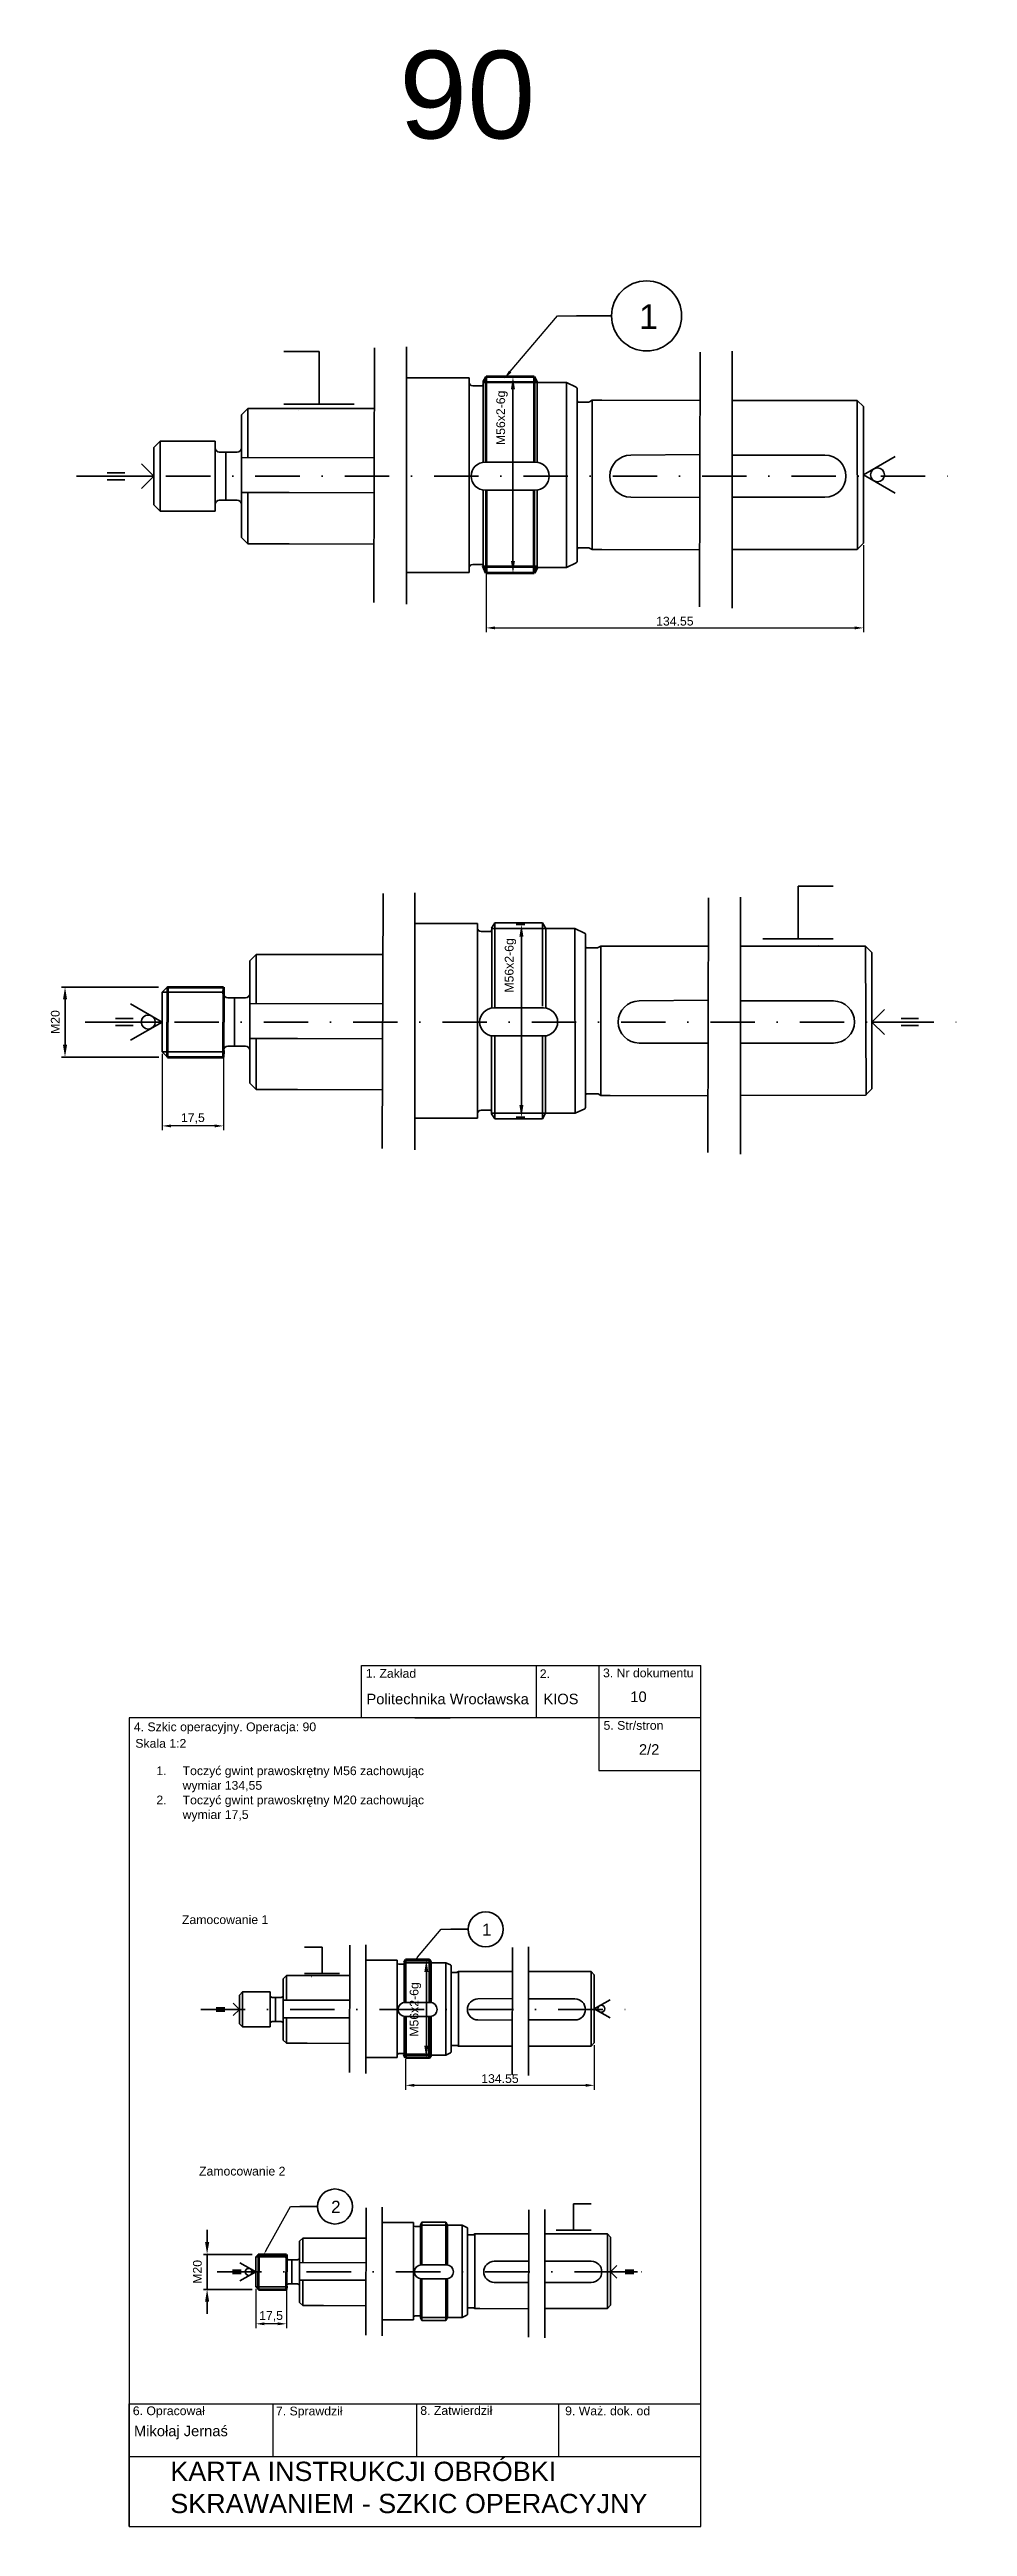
# Model space of a CAD drawing. Header units: millimetres. Extents: x 1335 to 6286, y 608 to 2939.
# Drawn here: x 5280 to 5542, y 1835 to 2542 of the extents above; entities that cross this region are included whole.
import ezdxf
from ezdxf import colors
from ezdxf.entities.mleader import LeaderData, LeaderLine
from ezdxf.math import Vec2, Vec3

# ---------------------------------------------------------------- set-up
doc = ezdxf.new("R2010")
doc.units = ezdxf.units.MM
doc.linetypes.add('CENTER', pattern=[50.8, 31.75, -6.35, 6.35, -6.35])
doc.linetypes.add('DASHDOT', pattern=[25.4, 12.7, -6.35, 0, -6.35])
for name, color, linetype, lineweight in [('01.1 CIĄG. Z PRZERWANIEM', 255, 'Amzigzag', 35), ('01.1 CIĄGŁA CIENKA', 255, 'Continuous', 35), ('01.2 CIĄGŁA GRUBA', 7, 'Continuous', 70), ('04.1 DŁ. K+K CIENKA', 255, 'DASHDOT', 35), ('odkuwka', 1, 'CENTER', 35)]:
    doc.layers.add(name, color=color, linetype=linetype, lineweight=lineweight)
doc.layers.add('Default', color=7, linetype='Continuous')
doc.styles.get("Standard").update_dxf_attribs({"font": 'arial.ttf'})
doc.linetypes.add('Amzigzag', pattern='A,0.0001,[136,genltshp.shx,S=0.04,R=0,X=0,Y=0],-11', length=11.0001)
doc.dimstyles.new('AM_ISO$0', dxfattribs={"dimscale": 100, "dimtxt": 3.5, "dimasz": 3.5, "dimexe": 1, "dimexo": 1, "dimgap": 1.5, "dimtad": 1, "dimdsep": 46, "dimtxsty": 'Standard', "dimcen": 0, "dimclrd": 256, "dimclre": 256, "dimclrt": 2, "dimadec": 0, "dimazin": 2, "dimtp": 0.1, "dimtm": 0.1, "dimtfac": 0.71, "dimtmove": 0, "dimatfit": 3, "dimfxl": 1, "dimlwd": -1, "dimlwe": -1, "dimarcsym": 1})
doc.dimstyles.new('ISO-25$0', dxfattribs={"dimtxt": 2.5, "dimasz": 2.5, "dimexe": 1.25, "dimexo": 0.625, "dimtad": 1, "dimtxsty": 'Standard', "dimcen": 2.5, "dimadec": 0, "dimazin": 0, "dimtfac": 1, "dimtmove": 0, "dimatfit": 3, "dimfxl": 1, "dimarcsym": 0})

msp = doc.modelspace()

# ---------------------------------------------------------------- texts
at = {"layer": '01.1 CIĄGŁA CIENKA', "attachment_point": 1}
for s, width, gutter_width, insert, char_height in [('1', 6.92921, 1, (5448.427, 2469.549), 7), ('Zamocowanie 1', 29.12273, 12.5, (5317.991, 2009.703), 2.5), ('1', 3.46461, 0.5, (5403.622, 2007.343), 3.5), ('Zamocowanie 2', 29.12273, 12.5, (5322.87, 1937.923), 2.5), ('2', 3.46461, 0.5, (5360.55, 1928.22), 3.5)]:
    msp.add_mtext_dynamic_manual_height_columns(s, width=width, gutter_width=gutter_width, heights=[0], dxfattribs=dict(at, insert=insert, char_height=char_height))
at = {"layer": 'Default', "attachment_point": 1}
for s, width, heights, insert, char_height in [('1. Zakład', 23.43622, [6.501], (5370.468, 2080.01), 2.5), ('2.', 23.43622, [6.501], (5420.123, 2079.91), 2.5), ('3. Nr dokumentu', 31.85449, [7.043], (5438.169, 2080.144), 2.5), ('Politechnika Wrocławska', 51.87466, [5.184], (5370.652, 2072.947), 3), ('KIOS', 51.87466, [5.184], (5421.159, 2072.954), 3), ('10', 51.87466, [5.184], (5445.974, 2073.597), 3), ('4. Szkic operacyjny. Operacja: 90', 73.32689, [7.043], (5304.265, 2064.751), 2.5), ('5. Str/stron', 31.85449, [7.043], (5438.324, 2065.16), 2.5), ('Skala 1:2 ', 31.85449, [7.043], (5304.677, 2060.037), 2.5), ('     2/2', 51.87466, [5.184], (5442.603, 2058.546), 3), ('\\A1;\\pi-7.5,l10,t10;1.^IToczyć gwint prawoskrętny M56 zachowując wymiar 134,55\\P2.^IToczyć gwint prawoskrętny M20 zachowując wymiar 17,5', 87.54781, [48.361], (5308.177, 2052.215), 2.5), ('6. Opracował', 23.43622, [6.501], (5303.958, 1869.515), 2.5), ('7. Sprawdził', 23.43622, [6.501], (5344.81, 1869.444), 2.5), ('8. Zatwierdził', 23.43622, [6.501], (5386.01, 1869.594), 2.5), ('9. Waż. dok. od', 26.11798, [4.671], (5427.356, 1869.485), 2.5), ('Mikołaj Jernaś', 51.87466, [5.184], (5304.294, 1864.01), 3), ('KARTA INSTRUKCJI OBRÓBKI SKRAWANIEM - SZKIC OPERACYJNY', 163.18648, [0], (5314.666, 1853.722), 5.5)]:
    msp.add_mtext_dynamic_manual_height_columns(s, width=width, gutter_width=12.5, heights=heights, dxfattribs=dict(at, insert=insert, char_height=char_height))
at = {"layer": 'odkuwka', "insert": (5379.982, 2541.93), "char_height": 25, "attachment_point": 1}
msp.add_mtext_dynamic_manual_height_columns('90', width=57.69407, gutter_width=1, heights=[0], dxfattribs=at)

# ---------------------------------------------------------------- blocks, each defined once
blk = doc.blocks.new('*D184')
at = {"layer": '01.1 CIĄGŁA CIENKA', "linetype": 'ByBlock', "transparency": 16777216}
for p, q in [((5410.94, 2448.83), (5413.46, 2448.83)), ((5412.46, 2445.33), (5412.46, 2396.33)), ((5410.94, 2392.83), (5413.46, 2392.83))]:
    blk.add_line(p, q, dxfattribs=at)
at = {"layer": '01.1 CIĄGŁA CIENKA', "transparency": 16777216}
for points in [[(5411.88, 2445.33), (5413.04, 2445.33), (5412.46, 2448.83)], [(5411.88, 2396.33), (5413.04, 2396.33), (5412.46, 2392.83)]]:
    blk.add_solid(points, dxfattribs=at)
at = {"layer": 'Defpoints', "color": 0, "transparency": 16777216}
for p in [(5409.94, 2448.83), (5409.94, 2392.83), (5412.46, 2392.83)]:
    blk.add_point(p, dxfattribs=at)
at = {"layer": '01.1 CIĄGŁA CIENKA', "color": 2, "transparency": 16777216, "insert": (5409.34, 2437.17), "char_height": 2.5, "attachment_point": 5, "rotation": 90}
blk.add_mtext('M56x2-6g', dxfattribs=at)
blk = doc.blocks.new('*D185')
at = {"layer": '01.1 CIĄGŁA CIENKA', "linetype": 'ByBlock', "transparency": 16777216}
for p, q in [((5311.34, 2274.66), (5283.61, 2274.66)), ((5284.61, 2258.2), (5284.61, 2271.16)), ((5311.36, 2254.7), (5283.61, 2254.7))]:
    blk.add_line(p, q, dxfattribs=at)
at = {"layer": '01.1 CIĄGŁA CIENKA', "transparency": 16777216}
for points in [[(5284.03, 2271.16), (5285.2, 2271.16), (5284.61, 2274.66)], [(5284.03, 2258.2), (5285.2, 2258.2), (5284.61, 2254.7)]]:
    blk.add_solid(points, dxfattribs=at)
at = {"layer": 'Defpoints', "color": 0, "transparency": 16777216}
for p in [(5284.61, 2274.66), (5312.34, 2274.66), (5312.36, 2254.7)]:
    blk.add_point(p, dxfattribs=at)
at = {"layer": '01.1 CIĄGŁA CIENKA', "color": 2, "transparency": 16777216, "insert": (5281.84, 2264.68), "char_height": 2.5, "attachment_point": 5, "rotation": 90}
blk.add_mtext('M20', dxfattribs=at)
blk = doc.blocks.new('*D186')
at = {"layer": '01.1 CIĄGŁA CIENKA', "linetype": 'ByBlock', "transparency": 16777216}
for p, q in [((5413.35, 2292.52), (5415.87, 2292.52)), ((5414.87, 2289.02), (5414.87, 2241.02)), ((5413.35, 2237.52), (5415.87, 2237.52))]:
    blk.add_line(p, q, dxfattribs=at)
at = {"layer": '01.1 CIĄGŁA CIENKA', "transparency": 16777216}
for points in [[(5414.29, 2289.02), (5415.46, 2289.02), (5414.87, 2292.52)], [(5414.29, 2241.02), (5415.46, 2241.02), (5414.87, 2237.52)]]:
    blk.add_solid(points, dxfattribs=at)
at = {"layer": 'Defpoints', "color": 0, "transparency": 16777216}
for p in [(5412.35, 2292.52), (5412.35, 2237.52), (5414.87, 2237.52)]:
    blk.add_point(p, dxfattribs=at)
at = {"layer": '01.1 CIĄGŁA CIENKA', "color": 2, "transparency": 16777216, "insert": (5411.75, 2280.86), "char_height": 2.5, "attachment_point": 5, "rotation": 90}
blk.add_mtext('M56x2-6g', dxfattribs=at)
blk = doc.blocks.new('*D187')
at = {"layer": '01.1 CIĄGŁA CIENKA', "color": 0, "lineweight": -2, "transparency": 16777216}
for p, q in [((5312.36, 2255.58), (5312.36, 2233.79)), ((5329.86, 2255.47), (5329.86, 2233.79)), ((5327.36, 2235.04), (5314.86, 2235.04))]:
    blk.add_line(p, q, dxfattribs=at)
at = {"layer": '01.1 CIĄGŁA CIENKA', "color": 0, "transparency": 16777216}
for points in [[(5314.86, 2235.45), (5314.86, 2234.62), (5312.36, 2235.04)], [(5327.36, 2235.45), (5327.36, 2234.62), (5329.86, 2235.04)]]:
    blk.add_solid(points, dxfattribs=at)
at = {"layer": 'Defpoints', "color": 0, "transparency": 16777216}
for p in [(5312.36, 2256.2), (5329.86, 2256.09), (5312.36, 2235.04)]:
    blk.add_point(p, dxfattribs=at)
at = {"layer": '01.1 CIĄGŁA CIENKA', "color": 0, "transparency": 16777216, "insert": (5321.11, 2237.17), "char_height": 2.5, "attachment_point": 5}
blk.add_mtext('17,5', dxfattribs=at)
blk = doc.blocks.new('*D188')
at = {"layer": '01.1 CIĄGŁA CIENKA', "color": 0, "lineweight": -2, "transparency": 16777216}
for p, q in [((5512.51, 2400.79), (5512.51, 2375.95)), ((5404.83, 2392.71), (5404.83, 2375.95)), ((5407.33, 2377.2), (5510.01, 2377.2))]:
    blk.add_line(p, q, dxfattribs=at)
at = {"layer": '01.1 CIĄGŁA CIENKA', "color": 0, "transparency": 16777216}
for points in [[(5407.33, 2377.62), (5407.33, 2376.79), (5404.83, 2377.2)], [(5510.01, 2377.62), (5510.01, 2376.79), (5512.51, 2377.2)]]:
    blk.add_solid(points, dxfattribs=at)
at = {"layer": 'Defpoints', "color": 0, "transparency": 16777216}
for p in [(5512.51, 2401.42), (5404.83, 2393.33), (5512.51, 2377.2)]:
    blk.add_point(p, dxfattribs=at)
at = {"layer": '01.1 CIĄGŁA CIENKA', "color": 0, "transparency": 16777216, "insert": (5458.67, 2379.11), "char_height": 2.5, "attachment_point": 5}
blk.add_mtext('134.55', dxfattribs=at)
blk = doc.blocks.new('*D335')
at = {"layer": '01.1 CIĄGŁA CIENKA', "linetype": 'ByBlock', "transparency": 16777216}
for p, q in [((5385.38, 1996.98), (5388.74, 1996.98)), ((5387.74, 1993.48), (5387.74, 1972.48)), ((5385.38, 1968.98), (5388.74, 1968.98))]:
    blk.add_line(p, q, dxfattribs=at)
at = {"layer": '01.1 CIĄGŁA CIENKA', "transparency": 16777216}
for points in [[(5387.16, 1993.48), (5388.32, 1993.48), (5387.74, 1996.98)], [(5387.16, 1972.48), (5388.32, 1972.48), (5387.74, 1968.98)]]:
    blk.add_solid(points, dxfattribs=at)
at = {"layer": 'Defpoints', "color": 0, "transparency": 16777216}
for p in [(5384.38, 1996.98), (5384.38, 1968.98), (5387.74, 1968.98)]:
    blk.add_point(p, dxfattribs=at)
at = {"layer": '01.1 CIĄGŁA CIENKA', "color": 2, "transparency": 16777216, "insert": (5384.62, 1982.83), "char_height": 2.5, "attachment_point": 5, "rotation": 90}
blk.add_mtext('M56x2-6g', dxfattribs=at)
blk = doc.blocks.new('*D336')
at = {"layer": '01.1 CIĄGŁA CIENKA', "color": 0, "lineweight": -2, "transparency": 16777216}
for p, q in [((5381.83, 1968.61), (5381.83, 1959.92)), ((5435.67, 1972.65), (5435.67, 1959.92)), ((5384.33, 1961.17), (5433.17, 1961.17))]:
    blk.add_line(p, q, dxfattribs=at)
at = {"layer": '01.1 CIĄGŁA CIENKA', "color": 0, "transparency": 16777216}
for points in [[(5384.33, 1961.59), (5384.33, 1960.75), (5381.83, 1961.17)], [(5433.17, 1961.59), (5433.17, 1960.75), (5435.67, 1961.17)]]:
    blk.add_solid(points, dxfattribs=at)
at = {"layer": 'Defpoints', "color": 0, "transparency": 16777216}
for p in [(5435.67, 1973.28), (5381.83, 1969.23), (5435.67, 1961.17)]:
    blk.add_point(p, dxfattribs=at)
at = {"layer": '01.1 CIĄGŁA CIENKA', "color": 0, "transparency": 16777216, "insert": (5408.75, 1963.07), "char_height": 2.5, "attachment_point": 5}
blk.add_mtext('134.55', dxfattribs=at)
blk = doc.blocks.new('*D337')
at = {"layer": '01.1 CIĄGŁA CIENKA', "linetype": 'ByBlock', "transparency": 16777216}
for p, q in [((5325.17, 1916.41), (5325.17, 1919.91)), ((5338.04, 1912.91), (5324.17, 1912.91)), ((5325.17, 1902.92), (5325.17, 1912.91)), ((5338.04, 1902.92), (5324.17, 1902.92)), ((5325.17, 1899.42), (5325.17, 1895.92))]:
    blk.add_line(p, q, dxfattribs=at)
at = {"layer": '01.1 CIĄGŁA CIENKA', "transparency": 16777216}
for points in [[(5324.59, 1916.41), (5325.76, 1916.41), (5325.17, 1912.91)], [(5324.59, 1899.42), (5325.76, 1899.42), (5325.17, 1902.92)]]:
    blk.add_solid(points, dxfattribs=at)
at = {"layer": 'Defpoints', "color": 0, "transparency": 16777216}
for p in [(5325.17, 1912.91), (5339.04, 1912.91), (5339.04, 1902.92)]:
    blk.add_point(p, dxfattribs=at)
at = {"layer": '01.1 CIĄGŁA CIENKA', "color": 2, "transparency": 16777216, "insert": (5322.4, 1907.92), "char_height": 2.5, "attachment_point": 5, "rotation": 90}
blk.add_mtext('M20', dxfattribs=at)
blk = doc.blocks.new('*D338')
at = {"layer": '01.1 CIĄGŁA CIENKA', "color": 0, "lineweight": -2, "transparency": 16777216}
for p, q in [((5339.04, 1903.05), (5339.04, 1891.84)), ((5347.8, 1903), (5347.8, 1891.84)), ((5345.3, 1893.09), (5341.54, 1893.09))]:
    blk.add_line(p, q, dxfattribs=at)
at = {"layer": '01.1 CIĄGŁA CIENKA', "color": 0, "transparency": 16777216}
for points in [[(5341.54, 1893.51), (5341.54, 1892.68), (5339.04, 1893.09)], [(5345.3, 1893.51), (5345.3, 1892.68), (5347.8, 1893.09)]]:
    blk.add_solid(points, dxfattribs=at)
at = {"layer": 'Defpoints', "color": 0, "transparency": 16777216}
for p in [(5339.04, 1903.67), (5347.8, 1903.62), (5339.04, 1893.09)]:
    blk.add_point(p, dxfattribs=at)
at = {"layer": '01.1 CIĄGŁA CIENKA', "color": 0, "transparency": 16777216, "insert": (5343.42, 1895.22), "char_height": 2.5, "attachment_point": 5}
blk.add_mtext('17,5', dxfattribs=at)

# ---------------------------------------------------------------- dimensions: what is measured, and where the dimension line sits
at = {"layer": '01.1 CIĄGŁA CIENKA'}
for base, p1, p2, text, picture, middle in [((5412.461, 2392.83), (5409.941, 2448.83), (5409.941, 2392.83), 'M56x2-6g', '*D184', (5412.461, 2437.168)), ((5414.874, 2237.518), (5412.354, 2292.518), (5412.354, 2237.518), 'M56x2-6g', '*D186', (5414.874, 2280.856)), ((5284.613, 2274.665), (5312.358, 2254.702), (5312.343, 2274.665), 'M20', '*D185', (5284.613, 2264.683)), ((5387.74, 1968.984), (5384.379, 1996.984), (5384.379, 1968.984), 'M56x2-6g', '*D335', (5387.74, 1982.826)), ((5325.172, 1912.907), (5339.044, 1902.925), (5339.037, 1912.907), 'M20', '*D337', (5325.172, 1907.916))]:
    dim = msp.add_linear_dim(base=base, p1=p1, p2=p2, angle=90, text=text, dimstyle='AM_ISO$0', override={"dimscale": 1, "dimtxt": 2.5, "dimtdec": 3}, dxfattribs=at)
    dim.commit()
    dim.dimension.update_dxf_attribs({"geometry": picture, "text_midpoint": middle, "dimtype": 160})
for base, p1, p2, picture, middle in [((5512.513, 2377.205), (5404.833, 2393.33), (5512.513, 2401.416), '*D188', (5458.673, 2379.107)), ((5435.665, 1961.171), (5381.825, 1969.234), (5435.665, 1973.277), '*D336', (5408.745, 1963.073))]:
    dim = msp.add_linear_dim(base=base, p1=p1, p2=p2, text='134.55', dimstyle='ISO-25$0', dxfattribs=at)
    dim.commit()
    dim.dimension.update_dxf_attribs({"geometry": picture, "text_midpoint": middle})
dim = msp.add_linear_dim(base=(5312.358, 2235.038), p1=(5329.862, 2256.094), p2=(5312.358, 2256.202), dimstyle='ISO-25$0', dxfattribs=at)
dim.commit()
dim.dimension.update_dxf_attribs({"geometry": '*D187', "text_midpoint": (5321.11, 2235.038), "dimtype": 160})
dim = msp.add_linear_dim(base=(5339.044, 1893.093), p1=(5347.796, 1903.621), p2=(5339.044, 1903.675), text='17,5', dimstyle='ISO-25$0', dxfattribs=at)
dim.commit()
dim.dimension.update_dxf_attribs({"geometry": '*D338', "text_midpoint": (5343.42, 1893.093), "dimtype": 160})

# ---------------------------------------------------------------- linework, layer by layer
at = {"layer": '01.1 CIĄG. Z PRZERWANIEM'}
for p, q in [((5372.745, 2384.45), (5372.962, 2457.153)), ((5382.075, 2457.42), (5382.075, 2384.025)), ((5465.677, 2383.218), (5465.895, 2455.921)), ((5475.007, 2456.188), (5475.007, 2382.793)), ((5375.158, 2228.639), (5375.375, 2301.341)), ((5384.488, 2301.608), (5384.488, 2228.213)), ((5468.09, 2227.407), (5468.308, 2300.109)), ((5477.421, 2300.376), (5477.421, 2226.981)), ((5365.781, 1964.794), (5365.89, 2001.145)), ((5370.446, 2001.279), (5370.446, 1964.581)), ((5412.247, 1964.178), (5412.356, 2000.529)), ((5416.913, 2000.663), (5416.913, 1963.965)), ((5370.444, 1889.893), (5370.553, 1926.244)), ((5375.11, 1926.378), (5375.11, 1889.681)), ((5416.911, 1889.277), (5417.019, 1925.628)), ((5421.576, 1925.762), (5421.576, 1889.065))]:
    msp.add_line(p, q, dxfattribs=at)
at = {"layer": '01.1 CIĄGŁA CIENKA'}
for p, q in [((5430.604, 2466.263), (5440.604, 2466.263)), ((5357.112, 2456.103), (5347.112, 2456.103)), ((5357.112, 2441.103), (5357.112, 2456.103)), ((5399.967, 2448.63), (5382.075, 2448.63)), ((5399.967, 2448.63), (5399.967, 2393.03)), ((5403.967, 2447.33), (5403.976, 2424.482)), ((5427.739, 2447.227), (5419.403, 2447.227)), ((5419.403, 2447.227), (5419.403, 2424.478)), ((5427.739, 2447.227), (5419.739, 2447.224)), ((5430.512, 2445.913), (5427.739, 2447.222)), ((5427.76, 2394.468), (5427.739, 2447.222)), ((5334.954, 2438.014), (5336.754, 2439.814)), ((5336.754, 2439.814), (5372.745, 2439.814)), ((5336.754, 2425.814), (5336.754, 2439.814)), ((5347.112, 2441.103), (5357.112, 2441.103)), ((5357.112, 2441.103), (5367.112, 2441.103)), ((5403.567, 2446.33), (5400.967, 2446.33)), ((5400.967, 2446.33), (5400.967, 2446.33)), ((5403.567, 2446.33), (5400.967, 2446.33)), ((5400.967, 2446.33), (5400.967, 2446.33)), ((5430.763, 2445.557), (5430.759, 2396.115)), ((5430.763, 2445.557), (5430.76, 2396.116)), ((5431.162, 2441.677), (5434.14, 2441.677)), ((5434.35, 2441.737), (5435.089, 2442.167)), ((5437.815, 2442.167), (5435.089, 2442.167)), ((5435.089, 2442.167), (5435.089, 2399.567)), ((5437.815, 2442.167), (5465.853, 2442.159)), ((5510.713, 2442.156), (5475.007, 2442.16)), ((5512.513, 2440.36), (5510.713, 2442.16)), ((5510.713, 2442.16), (5510.816, 2399.616)), ((5512.513, 2440.36), (5512.513, 2401.416)), ((5512.513, 2440.36), (5512.513, 2440.36)), ((5512.513, 2440.36), (5512.513, 2401.416)), ((5512.513, 2440.36), (5512.513, 2440.36)), ((5334.954, 2438.014), (5334.954, 2403.014)), ((5334.954, 2420.514), (5334.954, 2438.014)), ((5334.954, 2438.014), (5334.954, 2403.014)), ((5309.944, 2428.719), (5311.744, 2430.519)), ((5309.944, 2412.312), (5309.944, 2428.719)), ((5309.944, 2412.312), (5309.944, 2428.719)), ((5311.744, 2430.519), (5327.454, 2430.519)), ((5311.744, 2430.519), (5311.744, 2410.519)), ((5311.744, 2430.519), (5311.744, 2430.519)), ((5327.454, 2430.514), (5327.454, 2420.514)), ((5327.454, 2428.601), (5327.454, 2429.568)), ((5328.654, 2427.401), (5333.754, 2427.401)), ((5333.754, 2427.401), (5330.554, 2427.401)), ((5330.554, 2427.401), (5330.554, 2420.514)), ((5330.554, 2427.401), (5330.554, 2420.514)), ((5372.745, 2425.724), (5334.954, 2425.814)), ((5465.807, 2426.702), (5446.089, 2426.515)), ((5501.513, 2426.515), (5475.007, 2426.515)), ((5512.513, 2420.888), (5521.539, 2426.1)), ((5309.944, 2420.515), (5294.649, 2420.515)), ((5296.649, 2421.515), (5301.649, 2421.515)), ((5296.649, 2419.515), (5301.649, 2419.515)), ((5309.944, 2420.515), (5306.409, 2424.051)), ((5309.944, 2420.515), (5306.409, 2416.98)), ((5327.454, 2410.514), (5327.454, 2420.514)), ((5330.554, 2413.626), (5330.554, 2420.514)), ((5330.554, 2413.626), (5330.554, 2420.514)), ((5334.954, 2420.514), (5334.954, 2403.014)), ((5418.806, 2424.522), (5404.544, 2424.522)), ((5512.513, 2420.888), (5521.539, 2415.677)), ((5309.944, 2412.312), (5311.744, 2410.512)), ((5327.454, 2412.426), (5327.454, 2411.459)), ((5328.654, 2413.626), (5333.754, 2413.626)), ((5333.754, 2413.626), (5330.554, 2413.626)), ((5348.587, 2415.814), (5334.954, 2415.814)), ((5336.754, 2415.814), (5336.754, 2401.214)), ((5372.745, 2415.724), (5348.587, 2415.814)), ((5403.967, 2394.83), (5403.967, 2416.564)), ((5418.806, 2416.522), (5404.544, 2416.522)), ((5419.383, 2416.564), (5419.383, 2394.83)), ((5446.089, 2414.515), (5465.77, 2414.456)), ((5475.007, 2414.515), (5501.513, 2414.515)), ((5311.744, 2410.512), (5327.454, 2410.514)), ((5334.954, 2403.014), (5336.754, 2401.214)), ((5336.754, 2401.214), (5348.587, 2401.214)), ((5348.587, 2401.214), (5372.745, 2401.124)), ((5431.162, 2400.029), (5434.14, 2400.029)), ((5434.35, 2399.969), (5435.089, 2399.567)), ((5435.089, 2399.567), (5437.815, 2399.567)), ((5437.815, 2399.56), (5465.726, 2399.48)), ((5510.713, 2399.616), (5475.007, 2399.578)), ((5512.513, 2401.416), (5510.713, 2399.616)), ((5399.967, 2393.03), (5382.075, 2393.03)), ((5403.567, 2395.33), (5400.967, 2395.33)), ((5400.967, 2395.33), (5400.967, 2395.33)), ((5403.567, 2395.33), (5400.967, 2395.33)), ((5400.967, 2395.33), (5400.967, 2395.33)), ((5419.383, 2394.83), (5419.383, 2394.474)), ((5419.383, 2394.474), (5427.76, 2394.468)), ((5430.533, 2395.761), (5427.76, 2394.468)), ((5493.824, 2288.486), (5493.824, 2303.486)), ((5493.824, 2303.486), (5503.824, 2303.486)), ((5402.38, 2292.818), (5384.488, 2292.818)), ((5402.38, 2292.818), (5402.38, 2237.218)), ((5407.246, 2293.018), (5406.38, 2291.518)), ((5421.816, 2291.412), (5406.38, 2291.412)), ((5406.389, 2291.513), (5406.389, 2268.67)), ((5420.93, 2293.018), (5407.246, 2293.018)), ((5407.246, 2268.71), (5407.246, 2293.018)), ((5420.93, 2293.018), (5420.93, 2269.21)), ((5421.816, 2291.415), (5420.93, 2293.018)), ((5430.152, 2291.415), (5421.816, 2291.415)), ((5421.816, 2291.415), (5421.816, 2268.666)), ((5430.152, 2291.415), (5422.152, 2291.412)), ((5432.925, 2290.101), (5430.152, 2291.41)), ((5430.173, 2238.656), (5430.152, 2291.41)), ((5337.367, 2282.202), (5339.167, 2284.002)), ((5339.167, 2284.002), (5375.158, 2284.002)), ((5339.167, 2270.002), (5339.167, 2284.002)), ((5405.98, 2290.518), (5403.38, 2290.518)), ((5403.38, 2290.518), (5403.38, 2290.518)), ((5405.98, 2290.518), (5403.38, 2290.518)), ((5403.38, 2290.518), (5403.38, 2290.518)), ((5433.176, 2289.746), (5433.172, 2240.304)), ((5433.176, 2289.746), (5433.173, 2240.305)), ((5433.575, 2285.865), (5436.553, 2285.865)), ((5436.764, 2285.925), (5437.503, 2286.355)), ((5440.228, 2286.355), (5437.503, 2286.355)), ((5437.503, 2286.355), (5437.503, 2243.755)), ((5440.228, 2286.355), (5468.266, 2286.347)), ((5513.126, 2286.344), (5477.421, 2286.348)), ((5493.824, 2288.486), (5483.824, 2288.486)), ((5503.824, 2288.486), (5493.824, 2288.486)), ((5514.926, 2284.548), (5513.126, 2286.348)), ((5513.126, 2286.348), (5513.229, 2243.804)), ((5514.926, 2284.548), (5514.926, 2245.604)), ((5514.926, 2284.548), (5514.926, 2284.548)), ((5514.926, 2284.548), (5514.926, 2245.604)), ((5514.926, 2284.548), (5514.926, 2284.548)), ((5337.367, 2282.202), (5337.367, 2247.202)), ((5337.367, 2264.702), (5337.367, 2282.202)), ((5337.367, 2282.202), (5337.367, 2247.202)), ((5312.358, 2264.702), (5303.331, 2269.913)), ((5313.858, 2274.702), (5312.358, 2273.202)), ((5312.358, 2273.202), (5312.358, 2264.702)), ((5312.358, 2273.202), (5329.862, 2273.202)), ((5331.067, 2271.589), (5336.167, 2271.589)), ((5336.167, 2271.589), (5332.967, 2271.589)), ((5332.967, 2271.589), (5332.967, 2264.702)), ((5332.967, 2271.589), (5332.967, 2264.702)), ((5375.158, 2269.912), (5337.367, 2270.002)), ((5468.22, 2270.89), (5448.503, 2270.703)), ((5503.926, 2270.703), (5477.421, 2270.703)), ((5312.358, 2264.703), (5297.062, 2264.703)), ((5299.062, 2265.703), (5304.062, 2265.703)), ((5299.062, 2263.703), (5304.062, 2263.703)), ((5312.358, 2264.702), (5303.331, 2259.49)), ((5312.358, 2256.202), (5312.358, 2264.702)), ((5332.967, 2257.814), (5332.967, 2264.702)), ((5332.967, 2257.814), (5332.967, 2264.702)), ((5337.367, 2264.702), (5337.367, 2247.202)), ((5421.219, 2268.71), (5406.957, 2268.71)), ((5514.926, 2264.703), (5518.461, 2268.239)), ((5514.926, 2264.703), (5518.461, 2261.168)), ((5514.926, 2264.703), (5530.221, 2264.703)), ((5528.221, 2265.703), (5523.221, 2265.703)), ((5528.221, 2263.703), (5523.221, 2263.703)), ((5313.858, 2254.702), (5312.358, 2256.202)), ((5312.358, 2256.202), (5329.862, 2256.165)), ((5331.067, 2257.814), (5336.167, 2257.814)), ((5336.167, 2257.814), (5332.967, 2257.814)), ((5351, 2260.002), (5337.367, 2260.002)), ((5339.167, 2260.002), (5339.167, 2245.402)), ((5375.158, 2259.912), (5351, 2260.002)), ((5406.38, 2238.518), (5406.38, 2260.752)), ((5421.219, 2260.71), (5406.957, 2260.71)), ((5407.246, 2260.71), (5407.246, 2237.018)), ((5420.93, 2237.018), (5420.93, 2260.71)), ((5421.796, 2260.752), (5421.796, 2239.018)), ((5448.503, 2258.703), (5468.184, 2258.644)), ((5477.421, 2258.703), (5503.926, 2258.703)), ((5337.367, 2247.202), (5339.167, 2245.402)), ((5339.167, 2245.402), (5351, 2245.402)), ((5351, 2245.402), (5375.158, 2245.312)), ((5433.575, 2244.217), (5436.553, 2244.217)), ((5436.764, 2244.157), (5437.503, 2243.755)), ((5437.503, 2243.755), (5440.228, 2243.755)), ((5440.228, 2243.748), (5468.139, 2243.669)), ((5513.126, 2243.804), (5477.421, 2243.767)), ((5514.926, 2245.604), (5513.126, 2243.804)), ((5402.38, 2237.218), (5384.488, 2237.218)), ((5405.98, 2239.518), (5403.38, 2239.518)), ((5403.38, 2239.518), (5403.38, 2239.518)), ((5405.98, 2239.518), (5403.38, 2239.518)), ((5403.38, 2239.518), (5403.38, 2239.518)), ((5421.796, 2238.662), (5406.38, 2238.662)), ((5407.246, 2237.018), (5406.38, 2238.518)), ((5420.93, 2237.018), (5407.246, 2237.018)), ((5421.796, 2238.662), (5420.93, 2237.018)), ((5421.796, 2239.018), (5421.796, 2238.662)), ((5421.796, 2238.662), (5430.173, 2238.656)), ((5432.946, 2239.949), (5430.173, 2238.656)), ((5394.711, 2005.7), (5399.711, 2005.7)), ((5357.965, 2000.62), (5352.965, 2000.62)), ((5357.965, 1993.12), (5357.965, 2000.62)), ((5379.392, 1996.884), (5370.446, 1996.884)), ((5379.392, 1996.884), (5379.392, 1969.084)), ((5381.192, 1995.734), (5379.892, 1995.734)), ((5379.892, 1995.734), (5379.892, 1995.734)), ((5381.192, 1995.734), (5379.892, 1995.734)), ((5379.892, 1995.734), (5379.892, 1995.734)), ((5381.392, 1996.234), (5381.397, 1984.809)), ((5393.278, 1996.182), (5389.11, 1996.182)), ((5389.11, 1996.182), (5389.11, 1984.807)), ((5393.278, 1996.182), (5389.278, 1996.18)), ((5394.665, 1995.525), (5393.278, 1996.18)), ((5393.289, 1969.802), (5393.278, 1996.18)), ((5394.79, 1995.347), (5394.788, 1970.626)), ((5394.79, 1995.347), (5394.789, 1970.627)), ((5334.381, 1986.928), (5335.281, 1987.828)), ((5334.381, 1978.724), (5334.381, 1986.928)), ((5334.381, 1978.724), (5334.381, 1986.928)), ((5335.281, 1987.828), (5343.136, 1987.828)), ((5335.281, 1987.828), (5335.281, 1977.828)), ((5335.281, 1987.828), (5335.281, 1987.828)), ((5343.136, 1987.825), (5343.136, 1982.825)), ((5343.136, 1986.869), (5343.136, 1987.352)), ((5346.886, 1991.575), (5347.786, 1992.475)), ((5346.886, 1991.575), (5346.886, 1974.075)), ((5346.886, 1982.825), (5346.886, 1991.575)), ((5346.886, 1991.575), (5346.886, 1974.075)), ((5347.786, 1992.475), (5365.781, 1992.475)), ((5347.786, 1985.475), (5347.786, 1992.475)), ((5352.965, 1993.12), (5357.965, 1993.12)), ((5357.965, 1993.12), (5362.965, 1993.12)), ((5394.99, 1993.407), (5396.479, 1993.407)), ((5396.584, 1993.437), (5396.954, 1993.652)), ((5398.316, 1993.652), (5396.954, 1993.652)), ((5396.954, 1993.652), (5396.954, 1972.352)), ((5398.316, 1993.652), (5412.335, 1993.648)), ((5434.765, 1993.646), (5416.913, 1993.649)), ((5435.665, 1992.749), (5434.765, 1993.649)), ((5434.765, 1993.649), (5434.817, 1972.377)), ((5435.665, 1992.749), (5435.665, 1973.277)), ((5435.665, 1992.749), (5435.665, 1992.749)), ((5435.665, 1992.749), (5435.665, 1973.277)), ((5435.665, 1992.749), (5435.665, 1992.749)), ((5334.381, 1982.826), (5326.733, 1982.826)), ((5327.733, 1983.326), (5330.233, 1983.326)), ((5327.733, 1982.326), (5330.233, 1982.326)), ((5334.381, 1982.826), (5332.613, 1984.594)), ((5334.381, 1982.826), (5332.613, 1981.058)), ((5343.136, 1977.825), (5343.136, 1982.825)), ((5343.736, 1986.269), (5346.286, 1986.269)), ((5346.286, 1986.269), (5344.686, 1986.269)), ((5344.686, 1986.269), (5344.686, 1982.825)), ((5344.686, 1986.269), (5344.686, 1982.825)), ((5344.686, 1979.382), (5344.686, 1982.825)), ((5344.686, 1979.382), (5344.686, 1982.825)), ((5365.781, 1985.43), (5346.886, 1985.475)), ((5346.886, 1982.825), (5346.886, 1974.075)), ((5353.702, 1980.475), (5346.886, 1980.475)), ((5347.786, 1980.475), (5347.786, 1973.175)), ((5365.781, 1980.43), (5353.702, 1980.475)), ((5381.392, 1969.984), (5381.392, 1980.851)), ((5388.812, 1984.83), (5381.681, 1984.83)), ((5388.812, 1980.83), (5381.681, 1980.83)), ((5389.1, 1980.851), (5389.1, 1969.984)), ((5412.312, 1985.919), (5402.454, 1985.826)), ((5402.454, 1979.826), (5412.294, 1979.797)), ((5430.165, 1985.826), (5416.913, 1985.826)), ((5416.913, 1979.826), (5430.165, 1979.826)), ((5435.665, 1983.013), (5440.178, 1985.618)), ((5435.665, 1983.013), (5440.178, 1980.407)), ((5334.381, 1978.724), (5335.281, 1977.824)), ((5335.281, 1977.824), (5343.136, 1977.825)), ((5343.136, 1978.782), (5343.136, 1978.298)), ((5343.736, 1979.382), (5346.286, 1979.382)), ((5346.286, 1979.382), (5344.686, 1979.382)), ((5346.886, 1974.075), (5347.786, 1973.175)), ((5347.786, 1973.175), (5353.702, 1973.175)), ((5353.702, 1973.175), (5365.781, 1973.13)), ((5435.665, 1973.277), (5434.765, 1972.377)), ((5379.392, 1969.084), (5370.446, 1969.084)), ((5381.192, 1970.234), (5379.892, 1970.234)), ((5379.892, 1970.234), (5379.892, 1970.234)), ((5381.192, 1970.234), (5379.892, 1970.234)), ((5379.892, 1970.234), (5379.892, 1970.234)), ((5389.1, 1969.984), (5389.1, 1969.805)), ((5389.1, 1969.805), (5393.289, 1969.802)), ((5394.675, 1970.449), (5393.289, 1969.802)), ((5394.99, 1972.583), (5396.479, 1972.583)), ((5396.584, 1972.553), (5396.954, 1972.352)), ((5396.954, 1972.352), (5398.316, 1972.352)), ((5398.316, 1972.349), (5412.272, 1972.309)), ((5434.765, 1972.377), (5416.913, 1972.358)), ((5351.638, 1926.578), (5356.638, 1926.578)), ((5429.777, 1919.817), (5429.777, 1927.317)), ((5429.777, 1927.317), (5434.777, 1927.317)), ((5351.549, 1916.675), (5352.449, 1917.575)), ((5351.549, 1916.675), (5351.549, 1899.175)), ((5351.549, 1907.925), (5351.549, 1916.675)), ((5351.549, 1916.675), (5351.549, 1899.175)), ((5352.449, 1917.575), (5370.444, 1917.575)), ((5352.449, 1910.575), (5352.449, 1917.575)), ((5384.056, 1921.983), (5375.11, 1921.983)), ((5384.056, 1921.983), (5384.056, 1894.183)), ((5385.856, 1920.833), (5384.556, 1920.833)), ((5384.556, 1920.833), (5384.556, 1920.833)), ((5385.856, 1920.833), (5384.556, 1920.833)), ((5384.556, 1920.833), (5384.556, 1920.833)), ((5393.774, 1921.28), (5386.055, 1921.28)), ((5386.489, 1922.083), (5386.056, 1921.333)), ((5386.06, 1921.331), (5386.06, 1909.909)), ((5393.331, 1922.083), (5386.489, 1922.083)), ((5386.489, 1909.929), (5386.489, 1922.083)), ((5393.331, 1922.083), (5393.331, 1910.179)), ((5393.774, 1921.282), (5393.331, 1922.083)), ((5397.942, 1921.282), (5393.774, 1921.282)), ((5393.774, 1921.282), (5393.774, 1909.907)), ((5397.942, 1921.282), (5393.942, 1921.28)), ((5399.328, 1920.625), (5397.942, 1921.279)), ((5397.952, 1894.902), (5397.942, 1921.279)), ((5399.454, 1920.447), (5399.452, 1895.726)), ((5399.454, 1920.447), (5399.452, 1895.726)), ((5399.653, 1918.506), (5401.142, 1918.506)), ((5401.247, 1918.536), (5401.617, 1918.752)), ((5402.979, 1918.752), (5401.617, 1918.752)), ((5401.617, 1918.752), (5401.617, 1897.452)), ((5402.979, 1918.752), (5416.999, 1918.748)), ((5439.428, 1918.746), (5421.576, 1918.748)), ((5429.777, 1919.817), (5424.777, 1919.817)), ((5434.777, 1919.817), (5429.777, 1919.817)), ((5440.328, 1917.848), (5439.428, 1918.748)), ((5439.428, 1918.748), (5439.48, 1897.476)), ((5440.328, 1917.848), (5440.328, 1898.376)), ((5440.328, 1917.848), (5440.328, 1917.848)), ((5440.328, 1917.848), (5440.328, 1898.376)), ((5440.328, 1917.848), (5440.328, 1917.848)), ((5339.044, 1907.925), (5334.531, 1910.531)), ((5339.794, 1912.925), (5339.044, 1912.175)), ((5339.044, 1912.175), (5339.044, 1907.925)), ((5339.044, 1912.175), (5347.796, 1912.175)), ((5348.399, 1911.369), (5350.949, 1911.369)), ((5350.949, 1911.369), (5349.349, 1911.369)), ((5349.349, 1911.369), (5349.349, 1907.925)), ((5349.349, 1911.369), (5349.349, 1907.925)), ((5370.444, 1910.53), (5351.549, 1910.575)), ((5393.475, 1909.929), (5386.344, 1909.929)), ((5416.976, 1911.019), (5407.117, 1910.926)), ((5434.828, 1910.926), (5421.576, 1910.926)), ((5440.328, 1907.926), (5442.096, 1909.694)), ((5339.044, 1907.926), (5331.397, 1907.926)), ((5332.397, 1908.426), (5334.897, 1908.426)), ((5332.397, 1907.426), (5334.897, 1907.426)), ((5339.044, 1907.925), (5334.531, 1905.319)), ((5339.044, 1903.675), (5339.044, 1907.925)), ((5339.794, 1902.925), (5339.044, 1903.675)), ((5339.044, 1903.675), (5347.796, 1903.657)), ((5348.399, 1904.481), (5350.949, 1904.481)), ((5349.349, 1904.481), (5349.349, 1907.925)), ((5349.349, 1904.481), (5349.349, 1907.925)), ((5350.949, 1904.481), (5349.349, 1904.481)), ((5351.549, 1907.925), (5351.549, 1899.175)), ((5358.365, 1905.575), (5351.549, 1905.575)), ((5352.449, 1905.575), (5352.449, 1898.275)), ((5370.444, 1905.53), (5358.365, 1905.575)), ((5386.056, 1894.833), (5386.056, 1905.95)), ((5393.475, 1905.929), (5386.344, 1905.929)), ((5386.489, 1905.929), (5386.489, 1894.083)), ((5393.331, 1894.083), (5393.331, 1905.929)), ((5393.764, 1905.95), (5393.764, 1895.083)), ((5407.117, 1904.926), (5416.957, 1904.896)), ((5421.576, 1904.926), (5434.828, 1904.926)), ((5440.328, 1907.926), (5442.096, 1906.158)), ((5440.328, 1907.926), (5447.976, 1907.926)), ((5446.976, 1908.426), (5444.476, 1908.426)), ((5446.976, 1907.426), (5444.476, 1907.426)), ((5351.549, 1899.175), (5352.449, 1898.275)), ((5352.449, 1898.275), (5358.365, 1898.275)), ((5358.365, 1898.275), (5370.444, 1898.23)), ((5385.856, 1895.333), (5384.556, 1895.333)), ((5384.556, 1895.333), (5384.556, 1895.333)), ((5385.856, 1895.333), (5384.556, 1895.333)), ((5384.556, 1895.333), (5384.556, 1895.333)), ((5393.764, 1895.083), (5393.764, 1894.905)), ((5399.339, 1895.549), (5397.952, 1894.902)), ((5399.653, 1897.683), (5401.142, 1897.683)), ((5401.247, 1897.653), (5401.617, 1897.452)), ((5401.617, 1897.452), (5402.979, 1897.452)), ((5402.979, 1897.448), (5416.935, 1897.408)), ((5439.428, 1897.476), (5421.576, 1897.457)), ((5440.328, 1898.376), (5439.428, 1897.476)), ((5384.056, 1894.183), (5375.11, 1894.183)), ((5393.764, 1894.905), (5386.055, 1894.905)), ((5386.489, 1894.083), (5386.056, 1894.833)), ((5393.331, 1894.083), (5386.489, 1894.083)), ((5393.764, 1894.905), (5393.331, 1894.083)), ((5393.764, 1894.905), (5397.952, 1894.902))]:
    msp.add_line(p, q, dxfattribs=at)
at = {"layer": '01.1 CIĄGŁA CIENKA', "color": 136, "linetype": 'Continuous', "lineweight": 20, "true_color": 0x008080}
for points in [[(5351.204, 2439.221), (5351.195, 2439.221)], [(5499.732, 2286.603), (5499.741, 2286.603)], [(5355.011, 1992.179), (5355.006, 1992.179)], [(5432.732, 1918.876), (5432.736, 1918.876)]]:
    msp.add_lwpolyline(points, dxfattribs=at)
at = {"layer": '01.1 CIĄGŁA CIENKA'}
for centre, radius in [((5450.604, 2466.263), 10), ((5516.513, 2420.888), 2), ((5308.358, 2264.702), 2), ((5404.711, 2005.7), 5), ((5437.665, 1983.013), 1), ((5361.638, 1926.578), 5), ((5337.044, 1907.925), 1)]:
    msp.add_circle(centre, radius, dxfattribs=at)
for centre, radius, start, end in [((5400.967, 2447.33), 1, 180, 270), ((5400.967, 2447.33), 1, 180, 270), ((5403.561, 2446.745), 0.415, 270.855317, 11.825066), ((5429.106, 2444.655), 1.887, 28.585935, 41.821237), ((5431.162, 2442.077), 0.4, 180, 270), ((5434.14, 2442.077), 0.4, 270, 301.770944), ((5328.654, 2428.601), 1.2, 180, 270), ((5333.754, 2428.601), 1.2, 270.000016, 0), ((5446.089, 2420.515), 6, 90, 180), ((5501.513, 2420.515), 6, 0, 90), ((5404.544, 2420.522), 4, 90, 180), ((5404.544, 2420.522), 4, 180, 270), ((5418.806, 2420.522), 4, 0, 90), ((5418.806, 2420.522), 4, 270, 0), ((5446.089, 2420.515), 6, 180, 270), ((5501.513, 2420.515), 6, 270, 0), ((5328.654, 2412.426), 1.2, 90, 180), ((5333.754, 2412.426), 1.2, 360, 89.999984), ((5431.162, 2399.629), 0.4, 90, 180), ((5434.14, 2399.629), 0.4, 58.229056, 90), ((5400.967, 2394.33), 1, 90, 180), ((5400.967, 2394.33), 1, 90, 180), ((5403.567, 2394.93), 0.4, 0, 90), ((5429.822, 2396.464), 1, 315.315182, 339.645812), ((5403.38, 2291.518), 1, 180, 270), ((5403.38, 2291.518), 1, 180, 270), ((5405.974, 2290.933), 0.415, 270.855317, 11.825066), ((5431.519, 2288.843), 1.887, 28.585935, 41.821237), ((5433.575, 2286.265), 0.4, 180, 270), ((5436.553, 2286.265), 0.4, 270, 301.770944), ((5331.067, 2272.789), 1.2, 180, 270), ((5336.167, 2272.789), 1.2, 270.000016, 0), ((5448.503, 2264.703), 6, 90, 180), ((5503.926, 2264.703), 6, 0, 90), ((5406.957, 2264.71), 4, 90, 180), ((5406.957, 2264.71), 4, 180, 270), ((5421.219, 2264.71), 4, 0, 90), ((5421.219, 2264.71), 4, 270, 0), ((5448.503, 2264.703), 6, 180, 270), ((5503.926, 2264.703), 6, 270, 0), ((5331.067, 2256.614), 1.2, 90, 180), ((5336.167, 2256.614), 1.2, 360, 89.999984), ((5433.575, 2243.817), 0.4, 90, 180), ((5436.553, 2243.817), 0.4, 58.229056, 90), ((5403.38, 2238.518), 1, 90, 180), ((5403.38, 2238.518), 1, 90, 180), ((5405.98, 2239.118), 0.4, 0, 90), ((5432.235, 2240.652), 1, 315.315182, 339.645812), ((5379.892, 1996.234), 0.5, 180, 270), ((5379.892, 1996.234), 0.5, 180, 270), ((5381.189, 1995.941), 0.208, 270.855317, 11.825066), ((5393.962, 1994.896), 0.944, 28.585935, 41.821237), ((5343.736, 1986.869), 0.6, 180, 270), ((5346.286, 1986.869), 0.6, 270.000016, 0), ((5394.99, 1993.607), 0.2, 180, 270), ((5396.479, 1993.607), 0.2, 270, 301.770944), ((5381.681, 1982.83), 2, 90, 180), ((5381.681, 1982.83), 2, 180, 270), ((5388.812, 1982.83), 2, 0, 90), ((5388.812, 1982.83), 2, 270, 0), ((5402.454, 1982.826), 3, 90, 180), ((5402.454, 1982.826), 3, 180, 270), ((5430.165, 1982.826), 3, 0, 90), ((5430.165, 1982.826), 3, 270, 0), ((5343.736, 1978.782), 0.6, 90, 180), ((5346.286, 1978.782), 0.6, 360, 89.999984), ((5379.892, 1969.734), 0.5, 90, 180), ((5379.892, 1969.734), 0.5, 90, 180), ((5381.192, 1970.034), 0.2, 0, 90), ((5394.32, 1970.801), 0.5, 315.315182, 339.645812), ((5394.99, 1972.383), 0.2, 90, 180), ((5396.479, 1972.383), 0.2, 58.229056, 90), ((5384.556, 1921.333), 0.5, 180, 270), ((5384.556, 1921.333), 0.5, 180, 270), ((5385.852, 1921.041), 0.208, 270.855317, 11.825066), ((5398.625, 1919.995), 0.944, 28.585935, 41.821237), ((5399.653, 1918.706), 0.2, 180, 270), ((5401.142, 1918.706), 0.2, 270, 301.770944), ((5348.399, 1911.969), 0.6, 180, 270), ((5350.949, 1911.969), 0.6, 270.000016, 0), ((5386.344, 1907.929), 2, 90, 180), ((5393.475, 1907.929), 2, 0, 90), ((5407.117, 1907.926), 3, 90, 180), ((5434.828, 1907.926), 3, 0, 90), ((5348.399, 1903.881), 0.6, 90, 180), ((5350.949, 1903.881), 0.6, 360, 89.999984), ((5386.344, 1907.929), 2, 180, 270), ((5393.475, 1907.929), 2, 270, 0), ((5407.117, 1907.926), 3, 180, 270), ((5434.828, 1907.926), 3, 270, 0), ((5384.556, 1894.833), 0.5, 90, 180), ((5384.556, 1894.833), 0.5, 90, 180), ((5385.856, 1895.133), 0.2, 0, 90), ((5398.983, 1895.9), 0.5, 315.315182, 339.645812), ((5399.653, 1897.483), 0.2, 90, 180), ((5401.142, 1897.483), 0.2, 58.229056, 90)]:
    msp.add_arc(centre, radius, start, end, dxfattribs=at)
at = {"layer": '01.2 CIĄGŁA GRUBA'}
for p, q in [((5404.833, 2448.83), (5403.967, 2447.33)), ((5419.383, 2447.227), (5403.967, 2447.33)), ((5418.517, 2448.83), (5404.833, 2448.83)), ((5404.833, 2424.522), (5404.833, 2448.83)), ((5418.517, 2448.83), (5418.517, 2424.522)), ((5419.403, 2447.227), (5418.517, 2448.83)), ((5404.833, 2416.522), (5404.833, 2392.83)), ((5418.517, 2392.83), (5418.517, 2416.522)), ((5404.833, 2392.83), (5403.967, 2394.83)), ((5419.383, 2394.652), (5404.032, 2394.68)), ((5418.517, 2392.83), (5404.833, 2392.83)), ((5419.383, 2394.474), (5418.517, 2392.83)), ((5313.821, 2274.665), (5329.862, 2274.665)), ((5313.858, 2274.702), (5313.858, 2264.702)), ((5329.862, 2274.665), (5329.862, 2264.665)), ((5329.862, 2272.752), (5329.862, 2273.719)), ((5313.858, 2254.702), (5313.858, 2264.702)), ((5329.862, 2254.665), (5329.862, 2264.665)), ((5329.862, 2256.577), (5329.862, 2255.611)), ((5313.858, 2254.702), (5329.862, 2254.665)), ((5381.825, 1996.984), (5381.392, 1996.234)), ((5389.1, 1996.182), (5381.392, 1996.234)), ((5388.667, 1996.984), (5381.825, 1996.984)), ((5381.825, 1984.83), (5381.825, 1996.984)), ((5388.667, 1996.984), (5388.667, 1984.83)), ((5389.11, 1996.182), (5388.667, 1996.984)), ((5381.825, 1980.83), (5381.825, 1968.984)), ((5388.667, 1968.984), (5388.667, 1980.83)), ((5381.825, 1968.984), (5381.392, 1969.984)), ((5389.1, 1969.895), (5381.425, 1969.909)), ((5388.667, 1968.984), (5381.825, 1968.984)), ((5389.1, 1969.805), (5388.667, 1968.984)), ((5339.776, 1912.907), (5347.796, 1912.907)), ((5339.794, 1912.925), (5339.794, 1907.925)), ((5347.796, 1912.907), (5347.796, 1907.907)), ((5347.796, 1911.95), (5347.796, 1912.434)), ((5339.794, 1902.925), (5339.794, 1907.925)), ((5339.794, 1902.925), (5347.796, 1902.907)), ((5347.796, 1902.907), (5347.796, 1907.907)), ((5347.796, 1903.863), (5347.796, 1903.379))]:
    msp.add_line(p, q, dxfattribs=at)
at = {"layer": '04.1 DŁ. K+K CIENKA'}
for p, q in [((5287.929, 2420.515), (5539.771, 2420.515)), ((5290.342, 2264.703), (5542.184, 2264.703)), ((5323.373, 1982.826), (5449.294, 1982.826)), ((5328.037, 1907.926), (5453.958, 1907.926))]:
    msp.add_line(p, q, dxfattribs=at)
at = {"layer": 'Default'}
for p, q in [((5369.231, 2066.034), (5369.231, 2081.034)), ((5369.231, 2081.034), (5373.071, 2081.034)), ((5373.071, 2081.034), (5394.503, 2081.034)), ((5394.503, 2081.034), (5466.096, 2081.034)), ((5419.111, 2081.034), (5419.111, 2066.034)), ((5437.007, 2081.034), (5437.007, 2066.034)), ((5466.096, 2066.034), (5466.096, 2081.034)), ((5466.096, 2066.034), (5302.91, 2066.034)), ((5302.91, 2066.034), (5302.91, 1835.242)), ((5384.503, 2066.034), (5394.503, 2066.034)), ((5437.007, 2066.034), (5437.007, 2051.034)), ((5466.096, 1835.242), (5466.096, 2066.034)), ((5437.007, 2051.034), (5466.096, 2051.034)), ((5302.91, 1855.242), (5302.91, 1870.242)), ((5302.91, 1870.242), (5466.096, 1870.242)), ((5343.91, 1870.242), (5343.91, 1855.242)), ((5384.91, 1870.242), (5384.91, 1855.242)), ((5425.503, 1870.242), (5425.503, 1855.242)), ((5302.91, 1835.242), (5302.91, 1855.242)), ((5302.91, 1855.242), (5466.096, 1855.242)), ((5302.91, 1835.242), (5466.096, 1835.242))]:
    msp.add_line(p, q, dxfattribs=at)

msp.set_redraw_order([(e.dxf.handle, doc.entitydb.next_handle()) for e in msp.query("TEXT MTEXT ATTDEF DIMENSION ARC_DIMENSION")])  # texts and dimensions are drawn at this point

# ---------------------------------------------------------------- leaders
at = {"layer": '01.1 CIĄGŁA CIENKA'}
ml = msp.add_multileader_mtext('Standard', dxfattribs=at)
ml.set_content('', color=256)
ml.set_leader_properties()
ml.build(insert=Vec2(0, 0))
ml.multileader.update_dxf_attribs({"dogleg_length": 0.36, "arrow_head_size": 2.7, "scale": 15})
ctx = ml.context
ctx.base_point, ctx.scale, ctx.char_height, ctx.arrow_head_size, ctx.landing_gap_size, ctx.plane_origin = Vec3(5430.604, 2466.263), 15, 2.7, 2.7, 1.35, Vec3(5409.941, 2448.33)
notes = []
notes.append((ctx, [(0, (1, 1, 0), (5425.204, 2466.263), (1, 0), 5.4, [(0, [(5409.941, 2448.33)], 0, [])])]))
ctx.mtext.insert, ctx.mtext.flow_direction = Vec3(5431.954, 2467.613), 5
ml = msp.add_multileader_mtext('Standard', dxfattribs=at)
ml.set_content('', color=256)
ml.set_leader_properties()
ml.build(insert=Vec2(0, 0))
ml.multileader.update_dxf_attribs({"dogleg_length": 0.36, "arrow_head_size": 1.35, "scale": 15})
ctx = ml.context
ctx.base_point, ctx.scale, ctx.char_height, ctx.arrow_head_size, ctx.landing_gap_size, ctx.plane_origin = Vec3(5394.711, 2005.7), 15, 1.35, 1.35, 0.675, Vec3(5384.379, 1996.734)
notes.append((ctx, [(0, (1, 1, 0), (5392.011, 2005.7), (1, 0), 2.7, [(0, [(5384.379, 1996.734)], 0, [])])]))
ctx.mtext.insert, ctx.mtext.flow_direction = Vec3(5395.386, 2006.375), 5
ml = msp.add_multileader_mtext('Standard', dxfattribs=at)
ml.set_content('', color=256)
ml.set_leader_properties()
ml.build(insert=Vec2(0, 0))
ml.multileader.update_dxf_attribs({"dogleg_length": 0.36, "arrow_head_size": 1.35, "scale": 15})
ctx = ml.context
ctx.base_point, ctx.scale, ctx.char_height, ctx.arrow_head_size, ctx.landing_gap_size, ctx.plane_origin = Vec3(5351.638, 1926.578), 15, 1.35, 1.35, 0.675, Vec3(5341.374, 1912.907)
notes.append((ctx, [(0, (1, 1, 0), (5348.938, 1926.578), (1, 0), 2.7, [(0, [(5341.374, 1912.907)], 0, [])])]))
ctx.mtext.insert, ctx.mtext.flow_direction = Vec3(5352.313, 1927.253), 5
for ctx, leaders in notes:
    for number, flags, end, landing, length, lines in leaders:
        leader = LeaderData()
        leader.index, (leader.has_last_leader_line, leader.has_dogleg_vector, leader.attachment_direction) = number, flags
        leader.last_leader_point, leader.dogleg_vector, leader.dogleg_length = Vec3(end), Vec3(landing), length
        for number, points, colour, breaks in lines:
            line = LeaderLine()
            line.index, line.vertices, line.color, line.breaks = number, Vec3.list(points), colors.encode_raw_color(colour), breaks
            leader.lines.append(line)
        ctx.leaders.append(leader)

doc.saveas('drawing.dxf')
